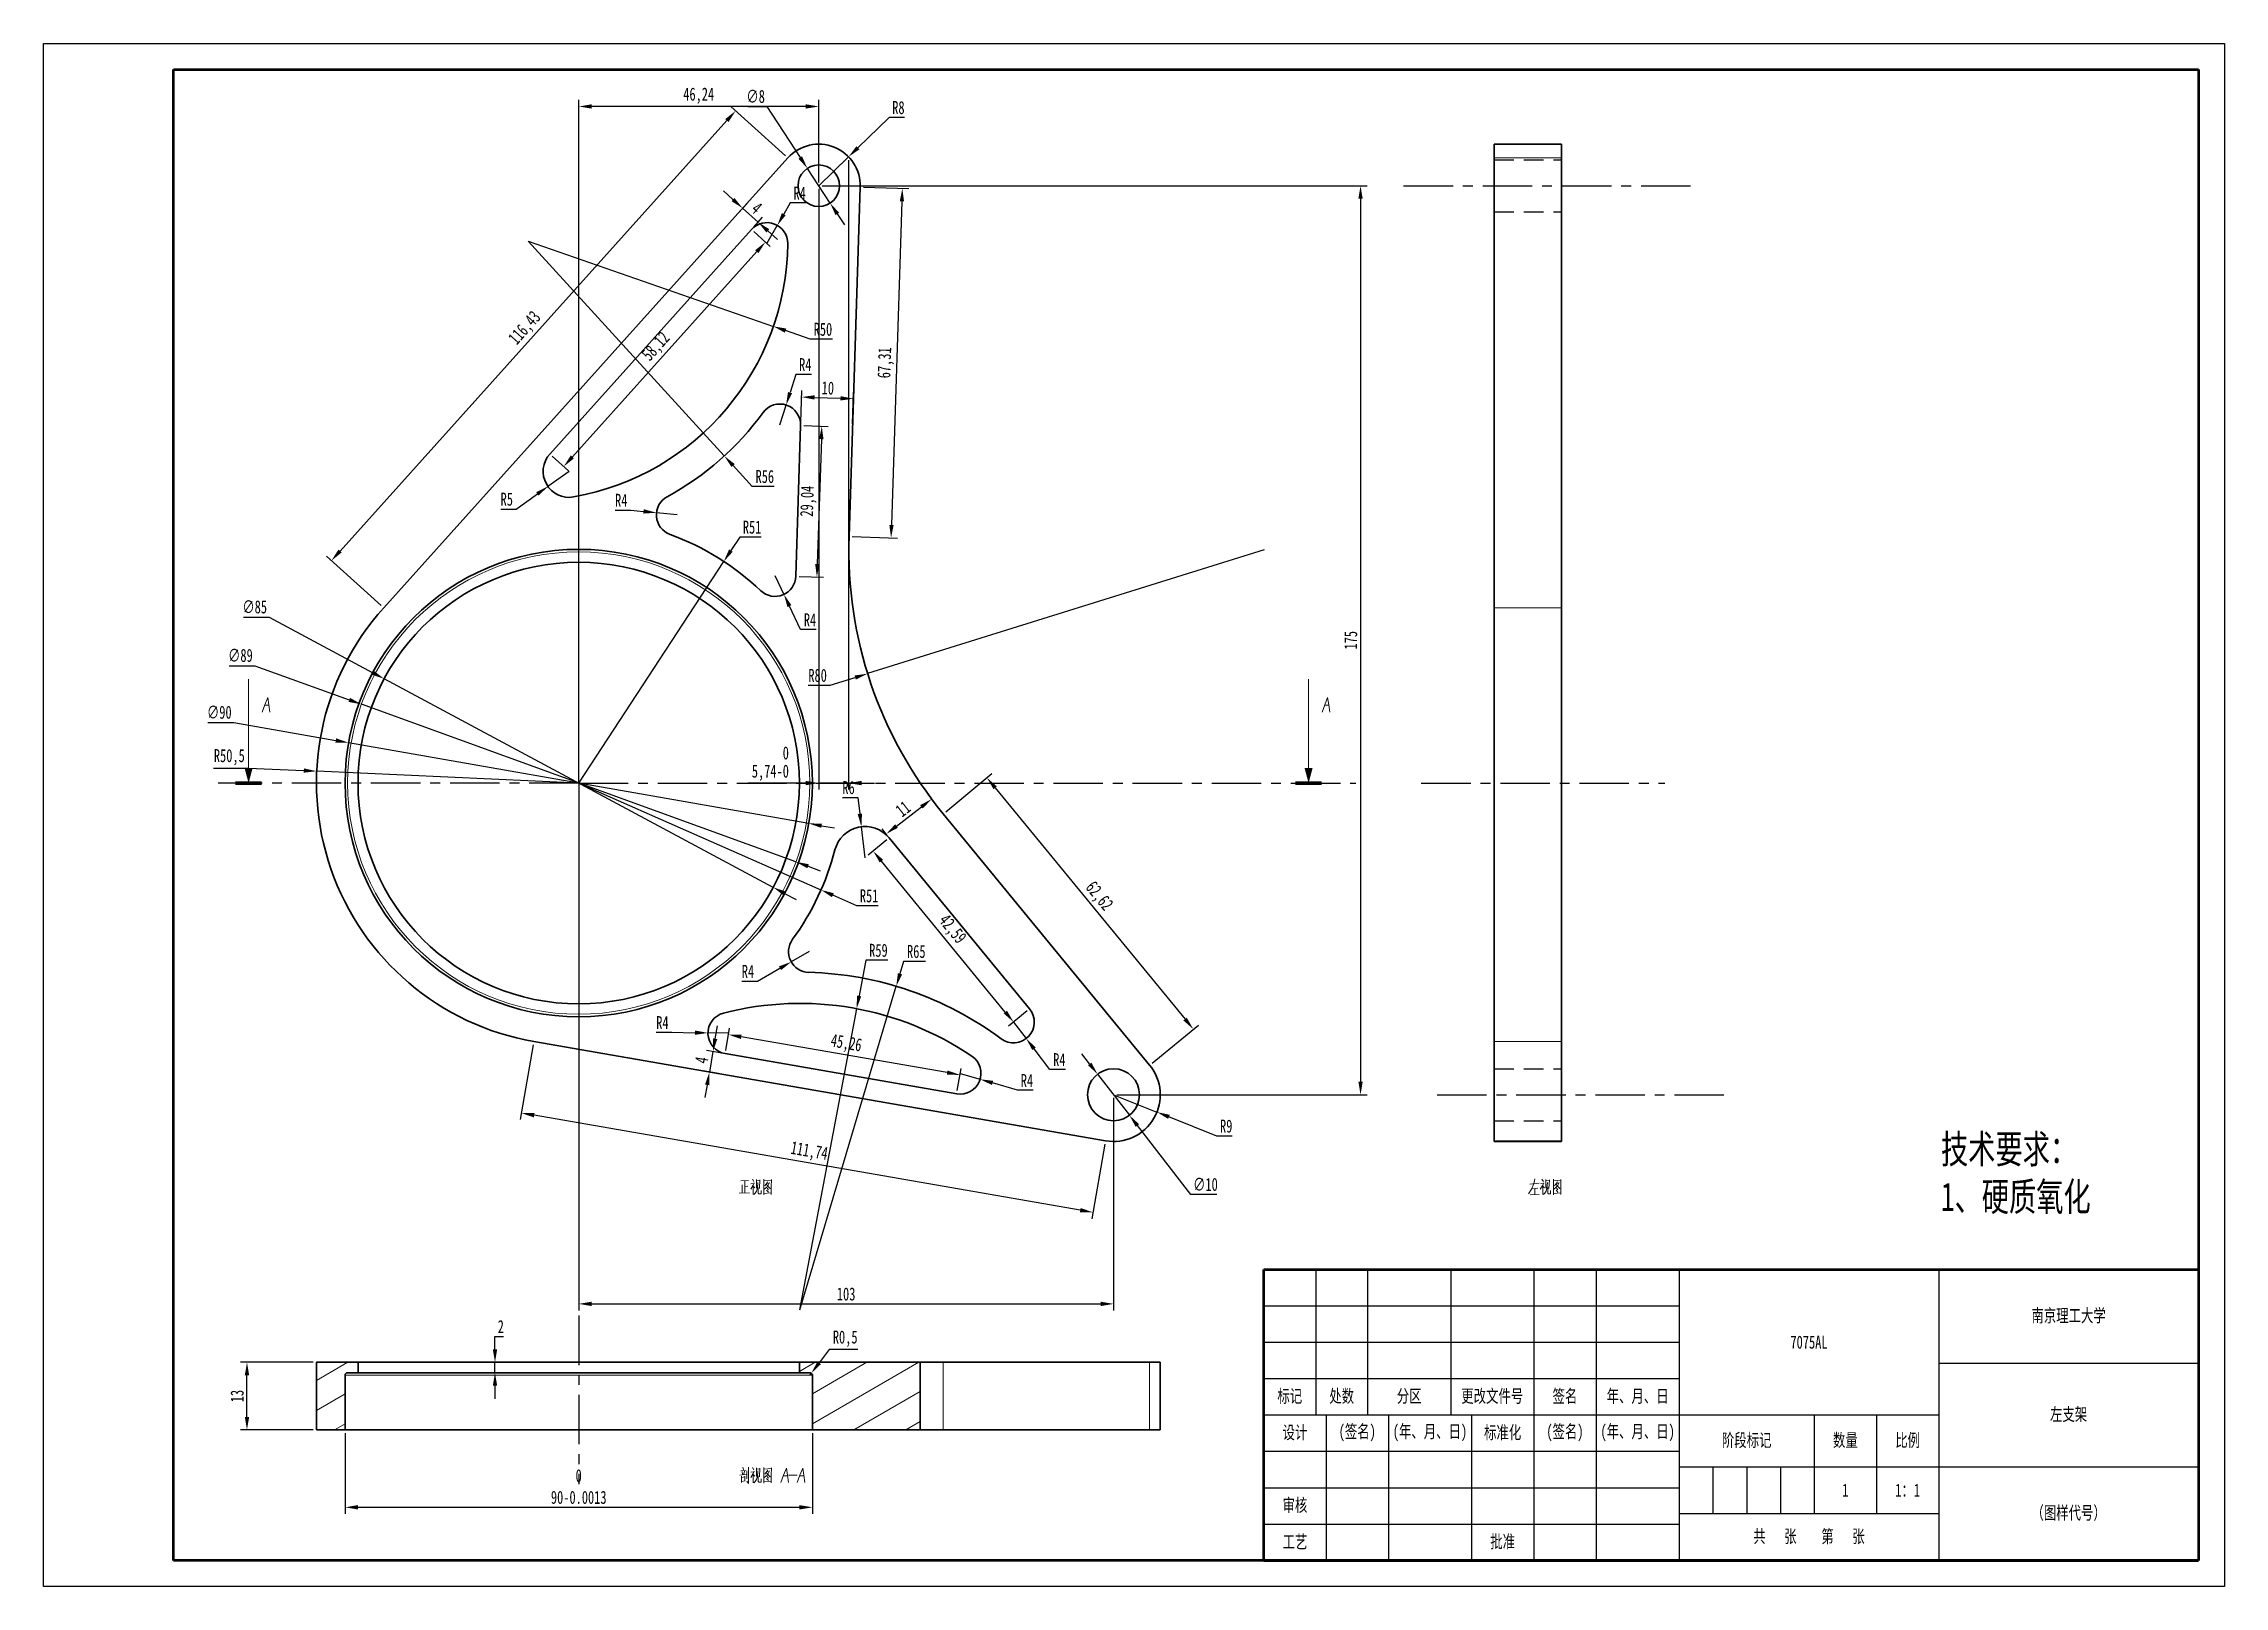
# Model space of a CAD drawing. Header units: millimetres. Extents: x 1050 to 2021, y 766 to 1186.
# Drawn here: x 1050 to 1470, y 765.6 to 1062.6 of the extents above; entities that cross this region are included whole.
import ezdxf

# ---------------------------------------------------------------- set-up
doc = ezdxf.new("R2010")
doc.units = ezdxf.units.MM
doc.header["$LTSCALE"] = 0.3
doc.linetypes.add('CENTER', pattern=[50.8, 31.75, -6.35, 6.35, -6.35])
doc.linetypes.add('DASHED', pattern=[19.05, 12.7, -6.35])
for name, color, linetype, lineweight in [('尺寸线', 3, 'Continuous', 25), ('粗实线', 7, 'Continuous', 50), ('细实线', 7, 'Continuous', 25), ('细文本', 7, 'Continuous', 25), ('细点画线', 1, 'CENTER', 25), ('虚线', 2, 'DASHED', 25)]:
    doc.layers.add(name, color=color, linetype=linetype, lineweight=lineweight)
doc.styles.add('NUT Standard', font='simfang.ttf', dxfattribs={"width": 0.7, "height": 2.5})
doc.dimstyles.new('NUT Standard', dxfattribs={"dimtxt": 2.5, "dimasz": 2.5, "dimexe": 1.25, "dimexo": 0.625, "dimtad": 1, "dimtoh": 1, "dimtxsty": 'NUT Standard', "dimcen": 2.5, "dimadec": 0, "dimazin": 0, "dimtfac": 1, "dimtmove": 0, "dimatfit": 3, "dimfxl": 1, "dimarcsym": 0})
doc.dimstyles.new('NUT 公差', dxfattribs={"dimtxt": 2.5, "dimasz": 2.5, "dimexe": 1.25, "dimexo": 0.625, "dimtad": 1, "dimtoh": 1, "dimtxsty": 'NUT Standard', "dimcen": 2.5, "dimadec": 0, "dimazin": 0, "dimtol": 1, "dimtm": 1e-09, "dimtfac": 1, "dimtmove": 0, "dimatfit": 3, "dimfxl": 1, "dimarcsym": 0})

msp = doc.modelspace()

# ---------------------------------------------------------------- texts
at = {"layer": 'Defpoints', "insert": (1415.46, 852.548), "char_height": 5.4927, "attachment_point": 1, "style": 'NUT Standard'}
msp.add_mtext_dynamic_manual_height_columns('{\\C0;技术要求：\\P1、硬质氧化}', width=91.2315, gutter_width=27.463, heights=[0], dxfattribs=at)
at = {"layer": '粗实线', "char_height": 2.5, "attachment_point": 5, "style": 'NUT Standard'}
for s, insert in [('\\pxqc;{\\fFangSong|b0|i0|c134|p49;1}', (1397.042, 784.119)), ('\\pxqc;{\\fFangSong|b0|i0|c134|p49;1：1}', (1409.042, 784.119))]:
    msp.add_mtext_dynamic_manual_height_columns(s, width=12, gutter_width=12.5, heights=[0], dxfattribs=dict(at, insert=insert))
at = {"layer": '细文本', "char_height": 2.5, "attachment_point": 5, "style": 'NUT Standard'}
for s, insert, width in [('{\\fFangSong|b0|i0|c134|p49;南京理工大学}', (1440.042, 817.619), 50), ('7075AL', (1390.042, 812.619), 50), ('标记', (1290.042, 802.119), 10), ('处数', (1300.042, 802.119), 10), ('分区', (1313.042, 802.119), 16), ('更改文件号', (1329.042, 802.119), 16), ('签名', (1343.042, 802.119), 12), ('年、月、日', (1357.042, 802.119), 16), ('左支架', (1440.042, 798.619), 50), ('设计', (1291.042, 795.119), 12), ('(签名)', (1303.042, 795.119), 12), ('(年、月、日)', (1317.042, 795.119), 16), ('标准化', (1331.042, 795.119), 12), ('(签名)', (1343.042, 795.119), 12), ('(年、月、日)', (1357.042, 795.119), 16), ('阶段标记', (1378.042, 793.619), 26), ('数量', (1397.042, 793.619), 12), ('比例', (1409.042, 793.619), 12), ('审核', (1291.042, 781.119), 12), ('（图样代号）', (1440.042, 779.619), 50), ('工艺', (1291.042, 774.119), 12), ('批准', (1331.042, 774.119), 12), ('共   张    第   张', (1390.042, 775.119), 50)]:
    msp.add_mtext(s, dxfattribs=dict(at, insert=insert, width=width))

# ---------------------------------------------------------------- blocks, each defined once
blk = doc.blocks.new('*D11')
at = {"layer": 'Defpoints', "color": 0, "transparency": 16777216}
for p in [(1205.07, 1040.83), (1199.33, 1035.26)]:
    blk.add_point(p, dxfattribs=at)
at = {"layer": '尺寸线', "color": 0, "lineweight": -2, "transparency": 16777216}
for p, q in [((1212.88, 1048.4), (1206.87, 1042.57)), ((1215.83, 1048.4), (1212.88, 1048.4)), ((1199.33, 1035.26), (1205.07, 1040.83))]:
    blk.add_line(p, q, dxfattribs=at)
at = {"layer": '尺寸线', "color": 0, "transparency": 16777216}
blk.add_solid([(1206.58, 1042.87), (1207.16, 1042.27), (1205.07, 1040.83)], dxfattribs=at)
at = {"layer": '尺寸线', "color": 0, "transparency": 16777216, "insert": (1214.67, 1050.29), "char_height": 2.5, "attachment_point": 5, "style": 'NUT Standard'}
blk.add_mtext('R8', dxfattribs=at)
blk = doc.blocks.new('*D12')
at = {"layer": 'Defpoints', "color": 0, "transparency": 16777216}
for p in [(1197.13, 1038.61), (1201.53, 1031.92)]:
    blk.add_point(p, dxfattribs=at)
at = {"layer": '尺寸线', "color": 0, "lineweight": -2, "transparency": 16777216}
for p, q in [((1185.64, 1050.49), (1189.32, 1050.49)), ((1189.32, 1050.49), (1195.76, 1040.7)), ((1201.53, 1031.92), (1197.13, 1038.61)), ((1202.9, 1029.83), (1204.27, 1027.74))]:
    blk.add_line(p, q, dxfattribs=at)
at = {"layer": '尺寸线', "color": 0, "transparency": 16777216}
for points in [[(1196.11, 1040.92), (1195.41, 1040.47), (1197.13, 1038.61)], [(1203.25, 1030.06), (1202.55, 1029.6), (1201.53, 1031.92)]]:
    blk.add_solid(points, dxfattribs=at)
at = {"layer": '尺寸线', "color": 0, "transparency": 16777216, "insert": (1187.17, 1052.45), "char_height": 2.5, "attachment_point": 5, "style": 'NUT Standard'}
blk.add_mtext('∅8', dxfattribs=at)
blk = doc.blocks.new('*D13')
at = {"layer": 'Defpoints', "color": 0, "transparency": 16777216}
for p in [(1207.33, 1035.01), (1205.15, 967.73), (1213.25, 967.47)]:
    blk.add_point(p, dxfattribs=at)
at = {"layer": '尺寸线', "color": 0, "lineweight": -2, "transparency": 16777216}
for p, q in [((1207.95, 1034.98), (1216.67, 1034.7)), ((1215.34, 1032.24), (1213.33, 969.97)), ((1205.78, 967.71), (1214.5, 967.43))]:
    blk.add_line(p, q, dxfattribs=at)
at = {"layer": '尺寸线', "color": 0, "transparency": 16777216}
for points in [[(1214.93, 1032.26), (1215.76, 1032.23), (1215.42, 1034.74)], [(1212.92, 969.98), (1213.75, 969.95), (1213.25, 967.47)]]:
    blk.add_solid(points, dxfattribs=at)
at = {"layer": '尺寸线', "color": 0, "transparency": 16777216, "insert": (1212.27, 1001.17), "char_height": 2.5, "attachment_point": 5, "rotation": 88.1503, "style": 'NUT Standard'}
blk.add_mtext('67,31', dxfattribs=at)
blk = doc.blocks.new('*D14')
at = {"layer": 'Defpoints', "color": 0, "transparency": 16777216}
for p in [(1285.11, 965.15), (1208.74, 941.33)]:
    blk.add_point(p, dxfattribs=at)
at = {"layer": '尺寸线', "color": 0, "lineweight": -2, "transparency": 16777216}
for p, q in [((1285.11, 965.15), (1208.74, 941.33)), ((1197.3, 939.09), (1201.55, 939.09)), ((1201.55, 939.09), (1206.35, 940.59))]:
    blk.add_line(p, q, dxfattribs=at)
at = {"layer": '尺寸线', "color": 0, "transparency": 16777216}
blk.add_solid([(1206.23, 940.98), (1206.48, 940.19), (1208.74, 941.33)], dxfattribs=at)
at = {"layer": '尺寸线', "color": 0, "transparency": 16777216, "insert": (1199.11, 940.98), "char_height": 2.5, "attachment_point": 5, "style": 'NUT Standard'}
blk.add_mtext('R80', dxfattribs=at)
blk = doc.blocks.new('*D15')
at = {"layer": 'Defpoints', "color": 0, "transparency": 16777216}
for p in [(1193.38, 1040.61), (1105.47, 963.08), (1115.54, 954.03)]:
    blk.add_point(p, dxfattribs=at)
at = {"layer": '尺寸线', "color": 0, "lineweight": -2, "transparency": 16777216}
for p, q in [((1192.92, 1041.03), (1182.38, 1050.5)), ((1181.64, 1047.81), (1107.14, 964.94)), ((1115.08, 954.44), (1104.54, 963.92))]:
    blk.add_line(p, q, dxfattribs=at)
at = {"layer": '尺寸线', "color": 0, "transparency": 16777216}
for points in [[(1181.33, 1048.09), (1181.95, 1047.53), (1183.31, 1049.67)], [(1106.83, 965.22), (1107.45, 964.66), (1105.47, 963.08)]]:
    blk.add_solid(points, dxfattribs=at)
at = {"layer": '尺寸线', "color": 0, "transparency": 16777216, "insert": (1142.85, 1007.76), "char_height": 2.5, "attachment_point": 5, "rotation": 48.0443, "style": 'NUT Standard'}
blk.add_mtext('116,43', dxfattribs=at)
blk = doc.blocks.new('*D16')
at = {"layer": 'Defpoints', "color": 0, "transparency": 16777216}
for p in [(1223.3, 914.36), (1271.47, 872.89), (1263.05, 865.98)]:
    blk.add_point(p, dxfattribs=at)
at = {"layer": '尺寸线', "color": 0, "lineweight": -2, "transparency": 16777216}
for p, q in [((1223.78, 914.76), (1232.69, 922.08)), ((1233.31, 919.35), (1269.88, 874.83)), ((1263.53, 866.37), (1272.44, 873.69))]:
    blk.add_line(p, q, dxfattribs=at)
at = {"layer": '尺寸线', "color": 0, "transparency": 16777216}
for points in [[(1233.63, 919.62), (1232.98, 919.09), (1231.72, 921.28)], [(1270.21, 875.09), (1269.56, 874.56), (1271.47, 872.89)]]:
    blk.add_solid(points, dxfattribs=at)
at = {"layer": '尺寸线', "color": 0, "transparency": 16777216, "insert": (1253.19, 898.4), "char_height": 2.5, "attachment_point": 5, "rotation": 309.4039, "style": 'NUT Standard'}
blk.add_mtext('62,62', dxfattribs=at)
blk = doc.blocks.new('*D17')
at = {"layer": 'Defpoints', "color": 0, "transparency": 16777216}
for p in [(1253.03, 864.22), (1259.16, 856.31)]:
    blk.add_point(p, dxfattribs=at)
at = {"layer": '尺寸线', "color": 0, "lineweight": -2, "transparency": 16777216}
for p, q in [((1251.5, 866.19), (1249.97, 868.17)), ((1253.03, 864.22), (1259.16, 856.31)), ((1271, 841.03), (1260.69, 854.33)), ((1275.98, 841.03), (1271, 841.03))]:
    blk.add_line(p, q, dxfattribs=at)
at = {"layer": '尺寸线', "color": 0, "transparency": 16777216}
for points in [[(1251.83, 866.45), (1251.17, 865.94), (1253.03, 864.22)], [(1261.02, 854.59), (1260.36, 854.08), (1259.16, 856.31)]]:
    blk.add_solid(points, dxfattribs=at)
at = {"layer": '尺寸线', "color": 0, "transparency": 16777216, "insert": (1273.8, 842.99), "char_height": 2.5, "attachment_point": 5, "style": 'NUT Standard'}
blk.add_mtext('∅10', dxfattribs=at)
blk = doc.blocks.new('*D18')
at = {"layer": 'Defpoints', "color": 0, "transparency": 16777216}
for p in [(1256.1, 860.26), (1264.46, 856.93)]:
    blk.add_point(p, dxfattribs=at)
at = {"layer": '尺寸线', "color": 0, "lineweight": -2, "transparency": 16777216}
for p, q in [((1256.1, 860.26), (1264.46, 856.93)), ((1276, 852.32), (1266.78, 856)), ((1278.97, 852.32), (1276, 852.32))]:
    blk.add_line(p, q, dxfattribs=at)
at = {"layer": '尺寸线', "color": 0, "transparency": 16777216}
blk.add_solid([(1266.93, 856.39), (1266.62, 855.62), (1264.46, 856.93)], dxfattribs=at)
at = {"layer": '尺寸线', "color": 0, "transparency": 16777216, "insert": (1277.8, 854.21), "char_height": 2.5, "attachment_point": 5, "style": 'NUT Standard'}
blk.add_mtext('R9', dxfattribs=at)
blk = doc.blocks.new('*D19')
at = {"layer": 'Defpoints', "color": 0, "transparency": 16777216}
for p in [(1186.38, 1026.84), (1147.52, 983.62), (1150.21, 981.2)]:
    blk.add_point(p, dxfattribs=at)
at = {"layer": '尺寸线', "color": 0, "lineweight": -2, "transparency": 16777216}
for p, q in [((1186.84, 1026.42), (1189.99, 1023.59)), ((1187.39, 1022.57), (1151.88, 983.06)), ((1147.99, 983.2), (1151.13, 980.37))]:
    blk.add_line(p, q, dxfattribs=at)
at = {"layer": '尺寸线', "color": 0, "transparency": 16777216}
for points in [[(1187.08, 1022.84), (1187.7, 1022.29), (1189.06, 1024.42)], [(1151.57, 983.34), (1152.19, 982.78), (1150.21, 981.2)]]:
    blk.add_solid(points, dxfattribs=at)
at = {"layer": '尺寸线', "color": 0, "transparency": 16777216, "insert": (1168.1, 1004.2), "char_height": 2.5, "attachment_point": 5, "rotation": 48.0442, "style": 'NUT Standard'}
blk.add_mtext('58,12', dxfattribs=at)
blk = doc.blocks.new('*D20')
at = {"layer": 'Defpoints', "color": 0, "transparency": 16777216}
for p in [(1191.35, 1027.63), (1189.35, 1024.16)]:
    blk.add_point(p, dxfattribs=at)
at = {"layer": '尺寸线', "color": 0, "lineweight": -2, "transparency": 16777216}
for p, q in [((1193.84, 1031.96), (1192.6, 1029.8)), ((1196.86, 1031.96), (1193.84, 1031.96)), ((1189.35, 1024.16), (1191.35, 1027.63))]:
    blk.add_line(p, q, dxfattribs=at)
at = {"layer": '尺寸线', "color": 0, "transparency": 16777216}
blk.add_solid([(1192.23, 1030), (1192.96, 1029.59), (1191.35, 1027.63)], dxfattribs=at)
at = {"layer": '尺寸线', "color": 0, "transparency": 16777216, "insert": (1195.66, 1033.84), "char_height": 2.5, "attachment_point": 5, "style": 'NUT Standard'}
blk.add_mtext('R4', dxfattribs=at)
blk = doc.blocks.new('*D21')
at = {"layer": 'Defpoints', "color": 0, "transparency": 16777216}
for p in [(1143.35, 1024.58), (1190.59, 1008.18)]:
    blk.add_point(p, dxfattribs=at)
at = {"layer": '尺寸线', "color": 0, "lineweight": -2, "transparency": 16777216}
for p, q in [((1143.35, 1024.58), (1190.59, 1008.18)), ((1197.7, 1005.72), (1192.95, 1007.37)), ((1201.96, 1005.72), (1197.7, 1005.72))]:
    blk.add_line(p, q, dxfattribs=at)
at = {"layer": '尺寸线', "color": 0, "transparency": 16777216}
blk.add_solid([(1193.09, 1007.76), (1192.82, 1006.97), (1190.59, 1008.18)], dxfattribs=at)
at = {"layer": '尺寸线', "color": 0, "transparency": 16777216, "insert": (1200.14, 1007.61), "char_height": 2.5, "attachment_point": 5, "style": 'NUT Standard'}
blk.add_mtext('R50', dxfattribs=at)
blk = doc.blocks.new('*D22')
at = {"layer": 'Defpoints', "color": 0, "transparency": 16777216}
for p in [(1151.24, 980.27), (1147.17, 977.37)]:
    blk.add_point(p, dxfattribs=at)
at = {"layer": '尺寸线', "color": 0, "lineweight": -2, "transparency": 16777216}
for p, q in [((1151.24, 980.27), (1147.17, 977.37)), ((1141.03, 973.01), (1145.13, 975.93)), ((1138.09, 973.01), (1141.03, 973.01))]:
    blk.add_line(p, q, dxfattribs=at)
at = {"layer": '尺寸线', "color": 0, "transparency": 16777216}
blk.add_solid([(1144.89, 976.26), (1145.37, 975.59), (1147.17, 977.37)], dxfattribs=at)
at = {"layer": '尺寸线', "color": 0, "transparency": 16777216, "insert": (1139.25, 974.9), "char_height": 2.5, "attachment_point": 5, "style": 'NUT Standard'}
blk.add_mtext('R5', dxfattribs=at)
blk = doc.blocks.new('*D23')
at = {"layer": 'Defpoints', "color": 0, "transparency": 16777216}
for p in [(1143.35, 1024.58), (1181.14, 983.24)]:
    blk.add_point(p, dxfattribs=at)
at = {"layer": '尺寸线', "color": 0, "lineweight": -2, "transparency": 16777216}
for p, q in [((1143.35, 1024.58), (1181.14, 983.24)), ((1186.5, 977.38), (1182.82, 981.4)), ((1190.75, 977.38), (1186.5, 977.38))]:
    blk.add_line(p, q, dxfattribs=at)
at = {"layer": '尺寸线', "color": 0, "transparency": 16777216}
blk.add_solid([(1183.13, 981.68), (1182.52, 981.12), (1181.14, 983.24)], dxfattribs=at)
at = {"layer": '尺寸线', "color": 0, "transparency": 16777216, "insert": (1188.94, 979.27), "char_height": 2.5, "attachment_point": 5, "style": 'NUT Standard'}
blk.add_mtext('R56', dxfattribs=at)
blk = doc.blocks.new('*D24')
at = {"layer": 'Defpoints', "color": 0, "transparency": 16777216}
for p in [(1193.05, 993.05), (1191.84, 989.24)]:
    blk.add_point(p, dxfattribs=at)
at = {"layer": '尺寸线', "color": 0, "lineweight": -2, "transparency": 16777216}
for p, q in [((1194.91, 998.94), (1193.8, 995.44)), ((1197.92, 998.94), (1194.91, 998.94)), ((1191.84, 989.24), (1193.05, 993.05))]:
    blk.add_line(p, q, dxfattribs=at)
at = {"layer": '尺寸线', "color": 0, "transparency": 16777216}
blk.add_solid([(1193.4, 995.56), (1194.2, 995.31), (1193.05, 993.05)], dxfattribs=at)
at = {"layer": '尺寸线', "color": 0, "transparency": 16777216, "insert": (1196.73, 1000.82), "char_height": 2.5, "attachment_point": 5, "style": 'NUT Standard'}
blk.add_mtext('R4', dxfattribs=at)
blk = doc.blocks.new('*D25')
at = {"layer": 'Defpoints', "color": 0, "transparency": 16777216}
for p in [(1195.84, 989.11), (1194.9, 960.08), (1198.97, 959.95)]:
    blk.add_point(p, dxfattribs=at)
at = {"layer": '尺寸线', "color": 0, "lineweight": -2, "transparency": 16777216}
for p, q in [((1196.46, 989.09), (1201.16, 988.94)), ((1199.83, 986.48), (1199.05, 962.45)), ((1195.53, 960.06), (1200.22, 959.91))]:
    blk.add_line(p, q, dxfattribs=at)
at = {"layer": '尺寸线', "color": 0, "transparency": 16777216}
for points in [[(1199.41, 986.49), (1200.24, 986.46), (1199.91, 988.98)], [(1198.63, 962.46), (1199.47, 962.43), (1198.97, 959.95)]]:
    blk.add_solid(points, dxfattribs=at)
at = {"layer": '尺寸线', "color": 0, "transparency": 16777216, "insert": (1197.37, 974.53), "char_height": 2.5, "attachment_point": 5, "rotation": 88.1503, "style": 'NUT Standard'}
blk.add_mtext('29,04', dxfattribs=at)
blk = doc.blocks.new('*D26')
at = {"layer": 'Defpoints', "color": 0, "transparency": 16777216}
for p in [(1168.08, 972.31), (1172.06, 971.89)]:
    blk.add_point(p, dxfattribs=at)
at = {"layer": '尺寸线', "color": 0, "lineweight": -2, "transparency": 16777216}
for p, q in [((1160.1, 972.83), (1163.11, 972.83)), ((1163.11, 972.83), (1165.6, 972.57)), ((1172.06, 971.89), (1168.08, 972.31))]:
    blk.add_line(p, q, dxfattribs=at)
at = {"layer": '尺寸线', "color": 0, "transparency": 16777216}
blk.add_solid([(1165.64, 972.98), (1165.55, 972.15), (1168.08, 972.31)], dxfattribs=at)
at = {"layer": '尺寸线', "color": 0, "transparency": 16777216, "insert": (1161.29, 974.7), "char_height": 2.5, "attachment_point": 5, "style": 'NUT Standard'}
blk.add_mtext('R4', dxfattribs=at)
blk = doc.blocks.new('*D27')
at = {"layer": 'Defpoints', "color": 0, "transparency": 16777216}
for p in [(1190.9, 960.21), (1192.62, 956.59)]:
    blk.add_point(p, dxfattribs=at)
at = {"layer": '尺寸线', "color": 0, "lineweight": -2, "transparency": 16777216}
for p, q in [((1190.9, 960.21), (1192.62, 956.59)), ((1195.82, 949.81), (1193.68, 954.33)), ((1198.84, 949.81), (1195.82, 949.81))]:
    blk.add_line(p, q, dxfattribs=at)
at = {"layer": '尺寸线', "color": 0, "transparency": 16777216}
blk.add_solid([(1194.06, 954.51), (1193.31, 954.15), (1192.62, 956.59)], dxfattribs=at)
at = {"layer": '尺寸线', "color": 0, "transparency": 16777216, "insert": (1197.64, 951.69), "char_height": 2.5, "attachment_point": 5, "style": 'NUT Standard'}
blk.add_mtext('R4', dxfattribs=at)
blk = doc.blocks.new('*D28')
at = {"layer": 'Defpoints', "color": 0, "transparency": 16777216}
for p in [(1181.04, 962.93), (1153.1, 920.26)]:
    blk.add_point(p, dxfattribs=at)
at = {"layer": '尺寸线', "color": 0, "lineweight": -2, "transparency": 16777216}
for p, q in [((1184.12, 967.63), (1182.41, 965.02)), ((1188.24, 967.63), (1184.12, 967.63)), ((1153.1, 920.26), (1181.04, 962.93))]:
    blk.add_line(p, q, dxfattribs=at)
at = {"layer": '尺寸线', "color": 0, "transparency": 16777216}
blk.add_solid([(1182.06, 965.25), (1182.76, 964.79), (1181.04, 962.93)], dxfattribs=at)
at = {"layer": '尺寸线', "color": 0, "transparency": 16777216, "insert": (1186.49, 969.52), "char_height": 2.5, "attachment_point": 5, "style": 'NUT Standard'}
blk.add_mtext('R51', dxfattribs=at)
blk = doc.blocks.new('*D29')
at = {"layer": 'Defpoints', "color": 0, "transparency": 16777216}
for p in [(1115.63, 940.34), (1190.56, 900.19)]:
    blk.add_point(p, dxfattribs=at)
at = {"layer": '尺寸线', "color": 0, "lineweight": -2, "transparency": 16777216}
for p, q in [((1088.52, 952.21), (1093.48, 952.21)), ((1093.48, 952.21), (1113.43, 941.52)), ((1190.56, 900.19), (1115.63, 940.34)), ((1192.76, 899.01), (1194.96, 897.83))]:
    blk.add_line(p, q, dxfattribs=at)
at = {"layer": '尺寸线', "color": 0, "transparency": 16777216}
for points in [[(1113.63, 941.88), (1113.23, 941.15), (1115.63, 940.34)], [(1192.96, 899.38), (1192.56, 898.64), (1190.56, 900.19)]]:
    blk.add_solid(points, dxfattribs=at)
at = {"layer": '尺寸线', "color": 0, "transparency": 16777216, "insert": (1090.69, 954.17), "char_height": 2.5, "attachment_point": 5, "style": 'NUT Standard'}
blk.add_mtext('∅85', dxfattribs=at)
blk = doc.blocks.new('*D30')
at = {"layer": 'Defpoints', "color": 0, "transparency": 16777216}
for p in [(1111.26, 935.43), (1194.93, 905.1)]:
    blk.add_point(p, dxfattribs=at)
at = {"layer": '尺寸线', "color": 0, "lineweight": -2, "transparency": 16777216}
for p, q in [((1085.76, 942.86), (1090.74, 942.86)), ((1090.74, 942.86), (1108.91, 936.28)), ((1194.93, 905.1), (1111.26, 935.43)), ((1197.28, 904.25), (1199.63, 903.4))]:
    blk.add_line(p, q, dxfattribs=at)
at = {"layer": '尺寸线', "color": 0, "transparency": 16777216}
for points in [[(1109.05, 936.67), (1108.77, 935.89), (1111.26, 935.43)], [(1197.42, 904.64), (1197.14, 903.86), (1194.93, 905.1)]]:
    blk.add_solid(points, dxfattribs=at)
at = {"layer": '尺寸线', "color": 0, "transparency": 16777216, "insert": (1087.94, 944.83), "char_height": 2.5, "attachment_point": 5, "style": 'NUT Standard'}
blk.add_mtext('∅89', dxfattribs=at)
blk = doc.blocks.new('*D32')
at = {"layer": 'Defpoints', "color": 0, "transparency": 16777216}
for p in [(1102.65, 922.56), (1153.1, 920.26)]:
    blk.add_point(p, dxfattribs=at)
at = {"layer": '尺寸线', "color": 0, "lineweight": -2, "transparency": 16777216}
for p, q in [((1082.73, 923.16), (1089.52, 923.16)), ((1089.52, 923.16), (1100.15, 922.68)), ((1153.1, 920.26), (1102.65, 922.56))]:
    blk.add_line(p, q, dxfattribs=at)
at = {"layer": '尺寸线', "color": 0, "transparency": 16777216}
blk.add_solid([(1100.17, 923.09), (1100.13, 922.26), (1102.65, 922.56)], dxfattribs=at)
at = {"layer": '尺寸线', "color": 0, "transparency": 16777216, "insert": (1085.81, 925.23), "char_height": 2.5, "attachment_point": 5, "style": 'NUT Standard'}
blk.add_mtext('R50,5', dxfattribs=at)
blk = doc.blocks.new('*D33')
at = {"layer": 'Defpoints', "color": 0, "transparency": 16777216}
for p in [(1108.77, 928.04), (1197.42, 912.49)]:
    blk.add_point(p, dxfattribs=at)
at = {"layer": '尺寸线', "color": 0, "lineweight": -2, "transparency": 16777216}
for p, q in [((1081.69, 931.91), (1086.68, 931.91)), ((1086.68, 931.91), (1106.31, 928.47)), ((1197.42, 912.49), (1108.77, 928.04)), ((1199.88, 912.06), (1202.34, 911.62))]:
    blk.add_line(p, q, dxfattribs=at)
at = {"layer": '尺寸线', "color": 0, "transparency": 16777216}
for points in [[(1106.38, 928.88), (1106.24, 928.06), (1108.77, 928.04)], [(1199.95, 912.47), (1199.81, 911.65), (1197.42, 912.49)]]:
    blk.add_solid(points, dxfattribs=at)
at = {"layer": '尺寸线', "color": 0, "transparency": 16777216, "insert": (1083.87, 933.88), "char_height": 2.5, "attachment_point": 5, "style": 'NUT Standard'}
blk.add_mtext('∅90', dxfattribs=at)
blk = doc.blocks.new('*D36')
at = {"layer": 'Defpoints', "color": 0, "transparency": 16777216}
for p in [(1207.54, 911.85), (1208.25, 905.89)]:
    blk.add_point(p, dxfattribs=at)
at = {"layer": '尺寸线', "color": 0, "lineweight": -2, "transparency": 16777216}
for p, q in [((1203.9, 917.49), (1206.87, 917.49)), ((1206.87, 917.49), (1207.25, 914.33)), ((1208.25, 905.89), (1207.54, 911.85))]:
    blk.add_line(p, q, dxfattribs=at)
at = {"layer": '尺寸线', "color": 0, "transparency": 16777216}
blk.add_solid([(1207.66, 914.38), (1206.83, 914.29), (1207.54, 911.85)], dxfattribs=at)
at = {"layer": '尺寸线', "color": 0, "transparency": 16777216, "insert": (1205.07, 919.38), "char_height": 2.5, "attachment_point": 5, "style": 'NUT Standard'}
blk.add_mtext('R6', dxfattribs=at)
blk = doc.blocks.new('*D37')
at = {"layer": 'Defpoints', "color": 0, "transparency": 16777216}
for p in [(1212.89, 909.7), (1209.81, 907.17), (1239.93, 876.79)]:
    blk.add_point(p, dxfattribs=at)
at = {"layer": '尺寸线', "color": 0, "lineweight": -2, "transparency": 16777216}
for p, q in [((1212.41, 909.31), (1208.84, 906.38)), ((1235.26, 876.19), (1211.39, 905.24)), ((1239.45, 876.4), (1235.88, 873.47))]:
    blk.add_line(p, q, dxfattribs=at)
at = {"layer": '尺寸线', "color": 0, "transparency": 16777216}
for points in [[(1211.72, 905.5), (1211.07, 904.97), (1209.81, 907.17)], [(1235.58, 876.46), (1234.94, 875.93), (1236.84, 874.26)]]:
    blk.add_solid(points, dxfattribs=at)
at = {"layer": '尺寸线', "color": 0, "transparency": 16777216, "insert": (1224.92, 892.03), "char_height": 2.5, "attachment_point": 5, "rotation": 309.4039, "style": 'NUT Standard'}
blk.add_mtext('42,59', dxfattribs=at)
blk = doc.blocks.new('*D38')
at = {"layer": 'Defpoints', "color": 0, "transparency": 16777216}
for p in [(1236.84, 874.25), (1239.28, 871.08)]:
    blk.add_point(p, dxfattribs=at)
at = {"layer": '尺寸线', "color": 0, "lineweight": -2, "transparency": 16777216}
for p, q in [((1236.84, 874.25), (1239.28, 871.08)), ((1243.85, 865.14), (1240.8, 869.1)), ((1246.87, 865.14), (1243.85, 865.14))]:
    blk.add_line(p, q, dxfattribs=at)
at = {"layer": '尺寸线', "color": 0, "transparency": 16777216}
blk.add_solid([(1241.13, 869.36), (1240.47, 868.85), (1239.28, 871.08)], dxfattribs=at)
at = {"layer": '尺寸线', "color": 0, "transparency": 16777216, "insert": (1245.67, 867.02), "char_height": 2.5, "attachment_point": 5, "style": 'NUT Standard'}
blk.add_mtext('R4', dxfattribs=at)
blk = doc.blocks.new('*D39')
at = {"layer": 'Defpoints', "color": 0, "transparency": 16777216}
for p in [(1214.26, 881.15), (1195.71, 818.85)]:
    blk.add_point(p, dxfattribs=at)
at = {"layer": '尺寸线', "color": 0, "lineweight": -2, "transparency": 16777216}
for p, q in [((1215.68, 885.94), (1214.97, 883.54)), ((1219.91, 885.94), (1215.68, 885.94)), ((1195.71, 818.85), (1214.26, 881.15))]:
    blk.add_line(p, q, dxfattribs=at)
at = {"layer": '尺寸线', "color": 0, "transparency": 16777216}
blk.add_solid([(1214.57, 883.66), (1215.37, 883.43), (1214.26, 881.15)], dxfattribs=at)
at = {"layer": '尺寸线', "color": 0, "transparency": 16777216, "insert": (1218.11, 887.83), "char_height": 2.5, "attachment_point": 5, "style": 'NUT Standard'}
blk.add_mtext('R65', dxfattribs=at)
blk = doc.blocks.new('*D40')
at = {"layer": 'Defpoints', "color": 0, "transparency": 16777216}
for p in [(1197.51, 887.83), (1194.04, 885.85)]:
    blk.add_point(p, dxfattribs=at)
at = {"layer": '尺寸线', "color": 0, "lineweight": -2, "transparency": 16777216}
for p, q in [((1197.51, 887.83), (1194.04, 885.85)), ((1184.5, 882.15), (1187.51, 882.15)), ((1187.51, 882.15), (1191.86, 884.62))]:
    blk.add_line(p, q, dxfattribs=at)
at = {"layer": '尺寸线', "color": 0, "transparency": 16777216}
blk.add_solid([(1191.66, 884.98), (1192.07, 884.26), (1194.04, 885.85)], dxfattribs=at)
at = {"layer": '尺寸线', "color": 0, "transparency": 16777216, "insert": (1185.69, 884.02), "char_height": 2.5, "attachment_point": 5, "style": 'NUT Standard'}
blk.add_mtext('R4', dxfattribs=at)
blk = doc.blocks.new('*D41')
at = {"layer": 'Defpoints', "color": 0, "transparency": 16777216}
for p in [(1153.1, 920.26), (1199.76, 899.69)]:
    blk.add_point(p, dxfattribs=at)
at = {"layer": '尺寸线', "color": 0, "lineweight": -2, "transparency": 16777216}
for p, q in [((1153.1, 920.26), (1199.76, 899.69)), ((1206.65, 896.65), (1202.05, 898.68)), ((1210.78, 896.65), (1206.65, 896.65))]:
    blk.add_line(p, q, dxfattribs=at)
at = {"layer": '尺寸线', "color": 0, "transparency": 16777216}
blk.add_solid([(1202.22, 899.06), (1201.88, 898.3), (1199.76, 899.69)], dxfattribs=at)
at = {"layer": '尺寸线', "color": 0, "transparency": 16777216, "insert": (1209.03, 898.54), "char_height": 2.5, "attachment_point": 5, "style": 'NUT Standard'}
blk.add_mtext('R51', dxfattribs=at)
blk = doc.blocks.new('*D42')
at = {"layer": 'Defpoints', "color": 0, "transparency": 16777216}
for p in [(1206.63, 876.83), (1195.71, 818.85)]:
    blk.add_point(p, dxfattribs=at)
at = {"layer": '尺寸线', "color": 0, "lineweight": -2, "transparency": 16777216}
for p, q in [((1208.39, 886.16), (1207.1, 879.29)), ((1212.63, 886.16), (1208.39, 886.16)), ((1195.71, 818.85), (1206.63, 876.83))]:
    blk.add_line(p, q, dxfattribs=at)
at = {"layer": '尺寸线', "color": 0, "transparency": 16777216}
blk.add_solid([(1206.69, 879.37), (1207.5, 879.21), (1206.63, 876.83)], dxfattribs=at)
at = {"layer": '尺寸线', "color": 0, "transparency": 16777216, "insert": (1210.82, 888.05), "char_height": 2.5, "attachment_point": 5, "style": 'NUT Standard'}
blk.add_mtext('R59', dxfattribs=at)
blk = doc.blocks.new('*D43')
at = {"layer": 'Defpoints', "color": 0, "transparency": 16777216}
for p in [(1177.99, 872.17), (1181.99, 872.11)]:
    blk.add_point(p, dxfattribs=at)
at = {"layer": '尺寸线', "color": 0, "lineweight": -2, "transparency": 16777216}
for p, q in [((1168.02, 872.28), (1171.04, 872.28)), ((1171.04, 872.28), (1175.49, 872.21)), ((1181.99, 872.11), (1177.99, 872.17))]:
    blk.add_line(p, q, dxfattribs=at)
at = {"layer": '尺寸线', "color": 0, "transparency": 16777216}
blk.add_solid([(1175.49, 872.63), (1175.48, 871.79), (1177.99, 872.17)], dxfattribs=at)
at = {"layer": '尺寸线', "color": 0, "transparency": 16777216, "insert": (1169.22, 874.15), "char_height": 2.5, "attachment_point": 5, "style": 'NUT Standard'}
blk.add_mtext('R4', dxfattribs=at)
blk = doc.blocks.new('*D44')
at = {"layer": 'Defpoints', "color": 0, "transparency": 16777216}
for p in [(1226.58, 864.37), (1230.41, 863.24)]:
    blk.add_point(p, dxfattribs=at)
at = {"layer": '尺寸线', "color": 0, "lineweight": -2, "transparency": 16777216}
for p, q in [((1226.58, 864.37), (1230.41, 863.24)), ((1237.61, 861.13), (1232.81, 862.54)), ((1240.62, 861.13), (1237.61, 861.13))]:
    blk.add_line(p, q, dxfattribs=at)
at = {"layer": '尺寸线', "color": 0, "transparency": 16777216}
blk.add_solid([(1232.93, 862.94), (1232.69, 862.14), (1230.41, 863.24)], dxfattribs=at)
at = {"layer": '尺寸线', "color": 0, "transparency": 16777216, "insert": (1239.43, 863), "char_height": 2.5, "attachment_point": 5, "style": 'NUT Standard'}
blk.add_mtext('R4', dxfattribs=at)
blk = doc.blocks.new('*D45')
at = {"layer": 'Defpoints', "color": 0, "transparency": 16777216}
for p in [(1181.94, 871.83), (1181.3, 868.17), (1225.89, 860.43)]:
    blk.add_point(p, dxfattribs=at)
at = {"layer": '尺寸线', "color": 0, "lineweight": -2, "transparency": 16777216}
for p, q in [((1181.41, 868.79), (1182.15, 873.06)), ((1224.06, 864.52), (1184.4, 871.41)), ((1226, 861.05), (1226.74, 865.32))]:
    blk.add_line(p, q, dxfattribs=at)
at = {"layer": '尺寸线', "color": 0, "transparency": 16777216}
for points in [[(1184.47, 871.82), (1184.33, 871), (1181.94, 871.83)], [(1224.14, 864.93), (1223.99, 864.11), (1226.53, 864.09)]]:
    blk.add_solid(points, dxfattribs=at)
at = {"layer": '尺寸线', "color": 0, "transparency": 16777216, "insert": (1204.59, 870), "char_height": 2.5, "attachment_point": 5, "rotation": 350.1524, "style": 'NUT Standard'}
blk.add_mtext('45,26', dxfattribs=at)
blk = doc.blocks.new('*D46')
at = {"layer": 'Defpoints', "color": 0, "transparency": 16777216}
for p in [(1144.46, 870.51), (1142.07, 856.73), (1254.56, 851.4)]:
    blk.add_point(p, dxfattribs=at)
at = {"layer": '尺寸线', "color": 0, "lineweight": -2, "transparency": 16777216}
for p, q in [((1144.35, 869.89), (1141.85, 855.5)), ((1249.7, 838.05), (1144.53, 856.31)), ((1254.45, 850.78), (1251.95, 836.39))]:
    blk.add_line(p, q, dxfattribs=at)
at = {"layer": '尺寸线', "color": 0, "transparency": 16777216}
for points in [[(1144.6, 856.72), (1144.46, 855.9), (1142.07, 856.73)], [(1249.77, 838.46), (1249.63, 837.64), (1252.17, 837.62)]]:
    blk.add_solid(points, dxfattribs=at)
at = {"layer": '尺寸线', "color": 0, "transparency": 16777216, "insert": (1197.47, 849.22), "char_height": 2.5, "attachment_point": 5, "rotation": 350.1524, "style": 'NUT Standard'}
blk.add_mtext('111,74', dxfattribs=at)
blk = doc.blocks.new('*D47')
at = {"layer": 'Defpoints', "color": 0, "transparency": 16777216}
for p in [(1199.33, 1035.26), (1256.1, 860.26), (1303.67, 860.26)]:
    blk.add_point(p, dxfattribs=at)
at = {"layer": '尺寸线', "color": 0, "lineweight": -2, "transparency": 16777216}
for p, q in [((1199.96, 1035.26), (1304.92, 1035.26)), ((1303.67, 1032.76), (1303.67, 862.76)), ((1256.72, 860.26), (1304.92, 860.26))]:
    blk.add_line(p, q, dxfattribs=at)
at = {"layer": '尺寸线', "color": 0, "transparency": 16777216}
for points in [[(1303.26, 1032.76), (1304.09, 1032.76), (1303.67, 1035.26)], [(1303.26, 862.76), (1304.09, 862.76), (1303.67, 860.26)]]:
    blk.add_solid(points, dxfattribs=at)
at = {"layer": '尺寸线', "color": 0, "transparency": 16777216, "insert": (1301.79, 947.76), "char_height": 2.5, "attachment_point": 5, "rotation": 90, "style": 'NUT Standard'}
blk.add_mtext('175', dxfattribs=at)
blk = doc.blocks.new('*D48')
at = {"layer": 'Defpoints', "color": 0, "transparency": 16777216}
for p in [(1221.07, 917.19), (1221.66, 916.43), (1212.89, 909.7)]:
    blk.add_point(p, dxfattribs=at)
at = {"layer": '尺寸线', "color": 0, "lineweight": -2, "transparency": 16777216}
for p, q in [((1214.29, 911.98), (1219.09, 915.67)), ((1221.28, 916.93), (1220.31, 918.18)), ((1212.51, 910.2), (1211.55, 911.45))]:
    blk.add_line(p, q, dxfattribs=at)
at = {"layer": '尺寸线', "color": 0, "transparency": 16777216}
for points in [[(1218.84, 916), (1219.34, 915.34), (1221.07, 917.19)], [(1214.04, 912.32), (1214.55, 911.65), (1212.31, 910.46)]]:
    blk.add_solid(points, dxfattribs=at)
at = {"layer": '尺寸线', "color": 0, "transparency": 16777216, "insert": (1215.55, 915.31), "char_height": 2.5, "attachment_point": 5, "rotation": 37.5128, "style": 'NUT Standard'}
blk.add_mtext('11', dxfattribs=at)
blk = doc.blocks.new('*D49')
at = {"layer": 'Defpoints', "color": 0, "transparency": 16777216}
for p in [(1181.3, 868.17), (1178.27, 864.64), (1180.62, 864.23)]:
    blk.add_point(p, dxfattribs=at)
at = {"layer": '尺寸线', "color": 0, "lineweight": -2, "transparency": 16777216}
for p, q in [((1179.38, 871.04), (1179.81, 873.51)), ((1180.69, 868.28), (1177.72, 868.79)), ((1178.95, 868.58), (1178.27, 864.64)), ((1180, 864.34), (1177.04, 864.85)), ((1177.84, 862.18), (1177.41, 859.71))]:
    blk.add_line(p, q, dxfattribs=at)
at = {"layer": '尺寸线', "color": 0, "transparency": 16777216}
for points in [[(1178.97, 871.11), (1179.79, 870.97), (1178.95, 868.58)], [(1177.43, 862.25), (1178.25, 862.1), (1178.27, 864.64)]]:
    blk.add_solid(points, dxfattribs=at)
at = {"layer": '尺寸线', "color": 0, "transparency": 16777216, "insert": (1176.76, 866.93), "char_height": 2.5, "attachment_point": 5, "rotation": 80.1524, "style": 'NUT Standard'}
blk.add_mtext('4', dxfattribs=at)
blk = doc.blocks.new('*D50')
at = {"layer": 'Defpoints', "color": 0, "transparency": 16777216}
for p in [(1206.01, 994.26), (1195.84, 989.11), (1205.83, 988.78)]:
    blk.add_point(p, dxfattribs=at)
at = {"layer": '尺寸线', "color": 0, "lineweight": -2, "transparency": 16777216}
for p, q in [((1195.86, 989.73), (1196.06, 995.83)), ((1205.85, 989.41), (1206.05, 995.51)), ((1198.52, 994.5), (1203.51, 994.34))]:
    blk.add_line(p, q, dxfattribs=at)
at = {"layer": '尺寸线', "color": 0, "transparency": 16777216}
for points in [[(1198.53, 994.92), (1198.5, 994.09), (1196.02, 994.58)], [(1203.53, 994.76), (1203.5, 993.92), (1206.01, 994.26)]]:
    blk.add_solid(points, dxfattribs=at)
at = {"layer": '尺寸线', "color": 0, "transparency": 16777216, "insert": (1201.08, 996.31), "char_height": 2.5, "attachment_point": 5, "rotation": 358.1503, "style": 'NUT Standard'}
blk.add_mtext('10', dxfattribs=at)
blk = doc.blocks.new('*D51')
at = {"layer": 'Defpoints', "color": 0, "transparency": 16777216}
for p in [(1183.4, 1029.51), (1184.67, 1030.93), (1186.38, 1026.84)]:
    blk.add_point(p, dxfattribs=at)
at = {"layer": '尺寸线', "color": 0, "lineweight": -2, "transparency": 16777216}
for p, q in [((1182.81, 1032.6), (1180.96, 1034.27)), ((1183.82, 1029.98), (1185.51, 1031.85)), ((1187.65, 1028.25), (1184.67, 1030.93)), ((1186.8, 1027.3), (1188.48, 1029.18)), ((1189.51, 1026.58), (1191.37, 1024.91))]:
    blk.add_line(p, q, dxfattribs=at)
at = {"layer": '尺寸线', "color": 0, "transparency": 16777216}
for points in [[(1183.09, 1032.91), (1182.54, 1032.29), (1184.67, 1030.93)], [(1189.79, 1026.89), (1189.23, 1026.27), (1187.65, 1028.25)]]:
    blk.add_solid(points, dxfattribs=at)
at = {"layer": '尺寸线', "color": 0, "transparency": 16777216, "insert": (1187.41, 1030.98), "char_height": 2.5, "attachment_point": 5, "rotation": 318.0443, "style": 'NUT Standard'}
blk.add_mtext('4', dxfattribs=at)
blk = doc.blocks.new('*D52')
at = {"layer": 'Defpoints', "color": 0, "transparency": 16777216}
for p in [(1089.21, 808.75), (1102.6, 808.75), (1102.6, 795.75)]:
    blk.add_point(p, dxfattribs=at)
at = {"layer": '尺寸线', "color": 0, "lineweight": -2, "transparency": 16777216}
for p, q in [((1101.97, 808.75), (1087.96, 808.75)), ((1089.21, 798.25), (1089.21, 806.25)), ((1101.97, 795.75), (1087.96, 795.75))]:
    blk.add_line(p, q, dxfattribs=at)
at = {"layer": '尺寸线', "color": 0, "transparency": 16777216}
for points in [[(1088.79, 806.25), (1089.63, 806.25), (1089.21, 808.75)], [(1088.79, 798.25), (1089.63, 798.25), (1089.21, 795.75)]]:
    blk.add_solid(points, dxfattribs=at)
at = {"layer": '尺寸线', "color": 0, "transparency": 16777216, "insert": (1087.32, 802.25), "char_height": 2.5, "attachment_point": 5, "rotation": 90, "style": 'NUT Standard'}
blk.add_mtext('13', dxfattribs=at)
blk = doc.blocks.new('*D53')
at = {"layer": 'Defpoints', "color": 0, "transparency": 16777216}
for p in [(1197.9, 806.65), (1197.6, 806.25)]:
    blk.add_point(p, dxfattribs=at)
at = {"layer": '尺寸线', "color": 0, "lineweight": -2, "transparency": 16777216}
for p, q in [((1201.35, 811.23), (1199.4, 808.65)), ((1206.86, 811.23), (1201.35, 811.23)), ((1197.6, 806.25), (1197.9, 806.65))]:
    blk.add_line(p, q, dxfattribs=at)
at = {"layer": '尺寸线', "color": 0, "transparency": 16777216}
blk.add_solid([(1199.07, 808.9), (1199.74, 808.4), (1197.9, 806.65)], dxfattribs=at)
at = {"layer": '尺寸线', "color": 0, "transparency": 16777216, "insert": (1204.42, 813.3), "char_height": 2.5, "attachment_point": 5, "style": 'NUT Standard'}
blk.add_mtext('R0,5', dxfattribs=at)
blk = doc.blocks.new('*D54')
at = {"layer": 'Defpoints', "color": 0, "transparency": 16777216}
for p in [(1110.6, 808.75), (1110.6, 806.75), (1136.97, 808.75)]:
    blk.add_point(p, dxfattribs=at)
at = {"layer": '尺寸线', "color": 0, "lineweight": -2, "transparency": 16777216}
for p, q in [((1136.97, 811.25), (1136.97, 813.75)), ((1136.97, 813.75), (1138.59, 813.75)), ((1111.22, 808.75), (1138.22, 808.75)), ((1111.22, 806.75), (1138.22, 806.75)), ((1136.97, 806.75), (1136.97, 808.75)), ((1136.97, 804.25), (1136.97, 801.75))]:
    blk.add_line(p, q, dxfattribs=at)
at = {"layer": '尺寸线', "color": 0, "transparency": 16777216}
for points in [[(1136.56, 811.25), (1137.39, 811.25), (1136.97, 808.75)], [(1136.56, 804.25), (1137.39, 804.25), (1136.97, 806.75)]]:
    blk.add_solid(points, dxfattribs=at)
at = {"layer": '尺寸线', "color": 0, "transparency": 16777216, "insert": (1138.09, 815.63), "char_height": 2.5, "attachment_point": 5, "style": 'NUT Standard'}
blk.add_mtext('2', dxfattribs=at)
blk = doc.blocks.new('*D57')
at = {"layer": 'Defpoints', "color": 0, "transparency": 16777216}
for p in [(1205.07, 1040.83), (1199.33, 1035.26), (1199.33, 920.26)]:
    blk.add_point(p, dxfattribs=at)
at = {"layer": '尺寸线', "color": 0, "lineweight": -2, "transparency": 16777216}
for p, q in [((1205.07, 1040.21), (1205.07, 919.01)), ((1199.33, 1034.64), (1199.33, 919.01)), ((1196.83, 920.26), (1185.68, 920.26)), ((1205.07, 920.26), (1199.33, 920.26)), ((1207.57, 920.26), (1210.07, 920.26))]:
    blk.add_line(p, q, dxfattribs=at)
at = {"layer": '尺寸线', "color": 0, "transparency": 16777216}
for points in [[(1196.83, 920.68), (1196.83, 919.85), (1199.33, 920.26)], [(1207.57, 920.68), (1207.57, 919.85), (1205.07, 920.26)]]:
    blk.add_solid(points, dxfattribs=at)
at = {"layer": '尺寸线', "color": 0, "transparency": 16777216, "insert": (1190.01, 924), "char_height": 2.5, "attachment_point": 5, "style": 'NUT Standard'}
blk.add_mtext('5,74\\S 0^ -0;', dxfattribs=at)
blk = doc.blocks.new('*D58')
at = {"layer": 'Defpoints', "color": 0, "transparency": 16777216}
for p in [(1153.1, 1050.52), (1199.33, 1035.26), (1153.1, 920.26)]:
    blk.add_point(p, dxfattribs=at)
at = {"layer": '尺寸线', "color": 0, "lineweight": -2, "transparency": 16777216}
for p, q in [((1153.1, 920.89), (1153.1, 1051.77)), ((1196.83, 1050.52), (1155.6, 1050.52)), ((1199.33, 1035.89), (1199.33, 1051.77))]:
    blk.add_line(p, q, dxfattribs=at)
at = {"layer": '尺寸线', "color": 0, "transparency": 16777216}
for points in [[(1155.6, 1050.94), (1155.6, 1050.11), (1153.1, 1050.52)], [(1196.83, 1050.94), (1196.83, 1050.11), (1199.33, 1050.52)]]:
    blk.add_solid(points, dxfattribs=at)
at = {"layer": '尺寸线', "color": 0, "transparency": 16777216, "insert": (1176.21, 1052.59), "char_height": 2.5, "attachment_point": 5, "style": 'NUT Standard'}
blk.add_mtext('46,24', dxfattribs=at)
blk = doc.blocks.new('*D59')
at = {"layer": 'Defpoints', "color": 0, "transparency": 16777216}
for p in [(1153.1, 920.26), (1256.1, 860.26), (1256.1, 820)]:
    blk.add_point(p, dxfattribs=at)
at = {"layer": '尺寸线', "color": 0, "lineweight": -2, "transparency": 16777216}
for p, q in [((1153.1, 919.64), (1153.1, 818.75)), ((1256.1, 859.64), (1256.1, 818.75)), ((1155.6, 820), (1253.6, 820))]:
    blk.add_line(p, q, dxfattribs=at)
at = {"layer": '尺寸线', "color": 0, "transparency": 16777216}
for points in [[(1155.6, 820.42), (1155.6, 819.58), (1153.1, 820)], [(1253.6, 820.42), (1253.6, 819.58), (1256.1, 820)]]:
    blk.add_solid(points, dxfattribs=at)
at = {"layer": '尺寸线', "color": 0, "transparency": 16777216, "insert": (1204.6, 821.89), "char_height": 2.5, "attachment_point": 5, "style": 'NUT Standard'}
blk.add_mtext('103', dxfattribs=at)
blk = doc.blocks.new('*D61')
at = {"layer": 'Defpoints', "color": 0, "transparency": 16777216}
for p in [(1108.1, 795.75), (1198.1, 795.75), (1198.1, 780.84)]:
    blk.add_point(p, dxfattribs=at)
at = {"layer": '尺寸线', "color": 0, "lineweight": -2, "transparency": 16777216}
for p, q in [((1108.1, 795.13), (1108.1, 779.59)), ((1198.1, 795.13), (1198.1, 779.59)), ((1110.6, 780.84), (1195.6, 780.84))]:
    blk.add_line(p, q, dxfattribs=at)
at = {"layer": '尺寸线', "color": 0, "transparency": 16777216}
for points in [[(1110.6, 781.26), (1110.6, 780.42), (1108.1, 780.84)], [(1195.6, 781.26), (1195.6, 780.42), (1198.1, 780.84)]]:
    blk.add_solid(points, dxfattribs=at)
at = {"layer": '尺寸线', "color": 0, "transparency": 16777216, "insert": (1153.1, 784.82), "char_height": 2.5, "width": 4.88, "attachment_point": 5, "style": 'NUT Standard'}
blk.add_mtext('0\\P90-0.0013', dxfattribs=at)

# ---------------------------------------------------------------- dimensions: what is measured, and where the dimension line sits
at = {"layer": '尺寸线'}
for base, p1, p2, dimstyle, picture, middle in [((1153.096, 1050.522), (1199.332, 1035.263), (1153.096, 920.263), 'NUT Standard', '*D58', (1176.214, 1052.59)), ((1199.332, 920.263), (1205.074, 1040.833), (1199.332, 1035.263), 'NUT 公差', '*D57', (1190.007, 923.998)), ((1256.096, 820.001), (1153.096, 920.263), (1256.096, 860.263), 'NUT Standard', '*D59', (1204.596, 821.89))]:
    dim = msp.add_linear_dim(base=base, p1=p1, p2=p2, dimstyle=dimstyle, dxfattribs=at)
    dim.commit()
    dim.dimension.update_dxf_attribs({"geometry": picture, "text_midpoint": middle})
for p1, p2, distance, picture, middle in [((1193.382, 1040.612), (1115.541, 954.025), -13.544, '*D15', (1142.852, 1007.756)), ((1186.378, 1026.837), (1183.403, 1029.512), -1.901, '*D51', (1187.415, 1030.982)), ((1207.327, 1035.005), (1205.155, 967.729), 8.101, '*D13', (1212.271, 1001.172)), ((1186.378, 1026.837), (1147.521, 983.616), 3.609, '*D19', (1168.096, 1004.196)), ((1195.84, 989.107), (1205.835, 988.785), 5.478, '*D50', (1201.075, 996.31)), ((1195.84, 989.107), (1194.902, 960.078), 4.069, '*D25', (1197.372, 974.528)), ((1223.298, 914.364), (1263.05, 865.976), 10.899, '*D16', (1253.193, 898.401)), ((1239.928, 876.793), (1212.891, 909.703), 3.991, '*D37', (1224.924, 892.028)), ((1254.556, 851.396), (1144.459, 870.507), 13.979, '*D46', (1197.47, 849.216)), ((1181.301, 868.172), (1180.617, 864.231), -2.383, '*D49', (1176.764, 866.93)), ((1225.892, 860.432), (1181.301, 868.172), -3.716, '*D45', (1204.586, 870)), ((1110.596, 806.752), (1110.596, 808.752), -26.376, '*D54', (1138.092, 815.627))]:
    dim = msp.add_aligned_dim(p1=p1, p2=p2, distance=distance, dimstyle='NUT Standard', dxfattribs=at)
    dim.commit()
    dim.dimension.update_dxf_attribs({"geometry": picture, "text_midpoint": middle})
for p1, p2, picture, middle in [((1201.529, 1031.921), (1197.134, 1038.606), '*D12', (1187.168, 1050.49)), ((1190.557, 900.192), (1115.634, 940.335), '*D29', (1090.686, 952.207)), ((1194.932, 905.1), (1111.259, 935.427), '*D30', (1087.937, 942.865)), ((1197.419, 912.488), (1108.772, 928.039), '*D33', (1086.678, 931.915)), ((1253.033, 864.216), (1259.158, 856.311), '*D17', (1273.804, 841.025))]:
    dim = msp.add_diameter_dim_2p(p1=p1, p2=p2, dimstyle='NUT Standard', dxfattribs=at)
    dim.commit()
    dim.dimension.update_dxf_attribs({"geometry": picture, "text_midpoint": middle, "dimtype": 163})
for center, mpoint, picture, middle in [((1199.332, 1035.263), (1205.074, 1040.833), '*D11', (1214.666, 1048.399)), ((1143.354, 1024.577), (1181.137, 983.243), '*D23', (1188.938, 977.378)), ((1191.842, 989.237), (1193.046, 993.051), '*D24', (1196.726, 998.945)), ((1153.096, 920.263), (1181.04, 962.926), '*D28', (1186.494, 967.626)), ((1153.096, 920.263), (1102.648, 922.563), '*D32', (1089.518, 923.161)), ((1208.255, 905.895), (1207.543, 911.852), '*D36', (1205.07, 917.486)), ((1195.707, 818.852), (1206.632, 876.832), '*D42', (1210.825, 886.158)), ((1181.986, 872.113), (1177.986, 872.173), '*D43', (1171.038, 872.277)), ((1256.096, 860.263), (1264.455, 856.929), '*D18', (1277.799, 852.323)), ((1197.596, 806.252), (1197.897, 806.651), '*D53', (1204.418, 811.231))]:
    dim = msp.add_radius_dim(center=center, mpoint=mpoint, dimstyle='NUT Standard', dxfattribs=at)
    dim.commit()
    dim.dimension.update_dxf_attribs({"geometry": picture, "text_midpoint": middle, "dimtype": 164})
for center, mpoint, picture, middle in [((1189.352, 1024.163), (1191.348, 1027.63), '*D20', (1195.663, 1033.838)), ((1143.354, 1024.577), (1190.591, 1008.185), '*D21', (1200.143, 1007.606)), ((1151.24, 980.273), (1147.166, 977.375), '*D22', (1139.246, 974.9)), ((1172.061, 971.89), (1168.083, 972.307), '*D26', (1161.29, 974.703)), ((1285.113, 965.147), (1208.741, 941.33), '*D14', (1199.114, 940.978)), ((1190.905, 960.207), (1192.615, 956.591), '*D27', (1197.642, 951.686)), ((1153.096, 920.263), (1199.762, 899.689), '*D41', (1209.025, 898.542)), ((1197.514, 887.828), (1194.036, 885.853), '*D40', (1185.694, 884.023)), ((1195.707, 818.852), (1214.258, 881.149), '*D39', (1218.11, 887.83)), ((1236.837, 874.254), (1239.277, 871.084), '*D38', (1245.673, 867.016)), ((1226.576, 864.373), (1230.413, 863.244), '*D44', (1239.429, 863.002))]:
    dim = msp.add_radius_dim(center=center, mpoint=mpoint, dimstyle='NUT Standard', dxfattribs=at)
    dim.commit()
    dim.dimension.update_dxf_attribs({"geometry": picture, "text_midpoint": middle})
for base, p1, p2, picture, middle in [((1303.674, 860.263), (1199.332, 1035.263), (1256.096, 860.263), '*D47', (1301.785, 947.763)), ((1089.209, 808.752), (1102.596, 795.752), (1102.596, 808.752), '*D52', (1087.32, 802.252))]:
    dim = msp.add_linear_dim(base=base, p1=p1, p2=p2, angle=90, dimstyle='NUT Standard', dxfattribs=at)
    dim.commit()
    dim.dimension.update_dxf_attribs({"geometry": picture, "text_midpoint": middle})
dim = msp.add_aligned_dim(p1=(1212.891, 909.703), p2=(1221.656, 916.432), distance=0.957, text='11', dimstyle='NUT Standard', dxfattribs=at)
dim.commit()
dim.dimension.update_dxf_attribs({"geometry": '*D48', "text_midpoint": (1215.549, 915.314)})
dim = msp.add_linear_dim(base=(1198.096, 780.839), p1=(1108.096, 795.752), p2=(1198.096, 795.752), text='0\\P90-0.0013', dimstyle='NUT 公差', dxfattribs=at)
dim.commit()
dim.dimension.update_dxf_attribs({"geometry": '*D61', "text_midpoint": (1153.096, 784.818)})

# ---------------------------------------------------------------- linework, layer by layer
for p, q in [((1050.042, 1062.619), (1470.042, 1062.619)), ((1050.042, 765.619), (1050.042, 1062.619)), ((1470.042, 1062.619), (1470.042, 765.619)), ((1470.042, 765.619), (1050.042, 765.619))]:
    msp.add_line(p, q)
at = {"color": 7, "lineweight": 35}
for p, q in [((1329.404, 1043.263), (1329.404, 1040.612)), ((1342.404, 1043.263), (1329.404, 1043.263)), ((1342.404, 1043.263), (1342.404, 1040.612)), ((1193.382, 1040.612), (1115.541, 954.025)), ((1329.404, 1040.612), (1329.404, 954.025)), ((1342.404, 1040.612), (1342.404, 954.025)), ((1207.327, 1035.005), (1205.155, 967.729)), ((1186.378, 1026.837), (1147.521, 983.616)), ((1195.84, 989.107), (1194.902, 960.078)), ((1329.404, 954.025), (1329.404, 870.507)), ((1342.404, 954.025), (1342.404, 870.507)), ((1223.298, 914.364), (1263.05, 865.976)), ((1239.928, 876.793), (1212.891, 909.703)), ((1254.556, 851.396), (1144.459, 870.507)), ((1329.404, 851.396), (1329.404, 870.507)), ((1342.404, 851.396), (1342.404, 870.507)), ((1225.892, 860.432), (1181.301, 868.172)), ((1329.404, 851.396), (1329.404, 851.263)), ((1342.404, 851.263), (1329.404, 851.263)), ((1342.404, 851.396), (1342.404, 851.263)), ((1110.596, 808.752), (1102.596, 808.752)), ((1102.596, 795.752), (1102.596, 808.752)), ((1108.596, 806.752), (1110.596, 806.752)), ((1195.596, 808.752), (1110.596, 808.752)), ((1110.596, 806.752), (1110.596, 808.752)), ((1110.596, 806.752), (1195.596, 806.752)), ((1195.596, 806.752), (1195.596, 808.752)), ((1218.89, 808.752), (1195.596, 808.752)), ((1195.596, 806.752), (1197.596, 806.752)), ((1218.89, 795.752), (1218.89, 808.752)), ((1223.298, 808.752), (1218.89, 808.752)), ((1223.298, 808.752), (1263.05, 808.752)), ((1265.096, 808.752), (1263.05, 808.752)), ((1265.096, 795.752), (1265.096, 808.752)), ((1108.096, 806.252), (1108.096, 795.752)), ((1198.096, 806.252), (1198.096, 795.752)), ((1108.096, 795.752), (1102.596, 795.752)), ((1108.096, 795.752), (1198.096, 795.752)), ((1218.89, 795.752), (1198.096, 795.752)), ((1223.298, 795.752), (1218.89, 795.752)), ((1223.298, 795.752), (1263.05, 795.752)), ((1265.096, 795.752), (1263.05, 795.752))]:
    msp.add_line(p, q, dxfattribs=at)
at = {"color": 7, "lineweight": 13}
for p, q in [((1342.404, 1040.612), (1329.404, 1040.612)), ((1342.404, 954.025), (1329.404, 954.025)), ((1089.518, 923.161), (1089.518, 940.263)), ((1293.666, 923.161), (1293.666, 940.263)), ((1342.404, 870.507), (1329.404, 870.507)), ((1342.404, 851.396), (1329.404, 851.396)), ((1102.596, 805.279), (1108.612, 808.752)), ((1195.596, 807.011), (1198.612, 808.752)), ((1198.096, 796.907), (1218.612, 808.752)), ((1198.096, 802.68), (1208.612, 808.752)), ((1223.298, 795.752), (1223.298, 808.752)), ((1263.05, 795.752), (1263.05, 808.752)), ((1102.596, 799.505), (1108.096, 802.68)), ((1108.096, 806.252), (1198.096, 806.252)), ((1206.096, 795.752), (1218.89, 803.139)), ((1106.096, 795.752), (1108.096, 796.907)), ((1216.096, 795.752), (1218.89, 797.366))]:
    msp.add_line(p, q, dxfattribs=at)
at = {"color": 7, "lineweight": 100}
for p, q in [((1087.018, 920.263), (1092.018, 920.263)), ((1296.166, 920.263), (1291.166, 920.263))]:
    msp.add_line(p, q, dxfattribs=at)
at = {"color": 7, "lineweight": 13}
for points in [[(1092.143, 933.947), (1092.668, 935.347), (1093.193, 936.747), (1093.403, 935.347), (1093.613, 933.947)], [(1296.291, 933.947), (1296.816, 935.347), (1297.341, 936.747), (1297.551, 935.347), (1297.761, 933.947)], [(1092.633, 935.242), (1093.403, 935.242)], [(1296.781, 935.242), (1297.551, 935.242)], [(1184.021, 841.288), (1185.981, 841.393)], [(1184.301, 843.703), (1185.806, 843.773)], [(1184.581, 842.898), (1184.581, 841.323)], [(1185.071, 843.703), (1185.071, 842.548), (1185.071, 841.358)], [(1185.071, 842.583), (1185.701, 842.653)], [(1186.891, 843.318), (1186.716, 842.828), (1186.226, 842.093)], [(1186.261, 843.108), (1186.821, 843.178)], [(1186.541, 843.983), (1186.821, 843.563)], [(1186.716, 842.828), (1186.716, 841.043)], [(1186.716, 842.653), (1187.031, 842.338)], [(1186.821, 841.043), (1187.101, 841.323)], [(1187.101, 841.323), (1187.346, 841.673)], [(1187.311, 843.948), (1187.311, 842.268)], [(1187.976, 843.773), (1187.311, 843.703)], [(1187.521, 842.303), (1187.346, 841.673)], [(1187.626, 843.353), (1187.521, 842.303)], [(1187.661, 841.323), (1187.661, 842.408)], [(1187.801, 841.218), (1187.661, 841.323)], [(1188.221, 841.218), (1187.801, 841.218)], [(1187.906, 842.198), (1187.976, 843.878)], [(1188.221, 841.848), (1188.221, 841.218)], [(1188.746, 843.983), (1188.746, 842.513), (1188.746, 841.008)], [(1188.746, 843.948), (1188.746, 842.548), (1188.746, 841.148)], [(1190.216, 843.808), (1188.746, 843.668)], [(1188.746, 841.253), (1190.111, 841.358)], [(1188.816, 842.058), (1189.306, 842.478)], [(1189.516, 843.528), (1188.956, 842.723)], [(1189.271, 842.968), (1189.971, 842.233)], [(1189.271, 841.883), (1189.621, 841.498)], [(1189.306, 843.178), (1189.761, 843.248)], [(1189.306, 842.478), (1189.516, 842.758)], [(1189.376, 842.268), (1189.621, 841.988)], [(1189.516, 842.758), (1189.866, 843.388)], [(1189.971, 842.233), (1190.146, 842.268)], [(1190.181, 841.078), (1190.181, 841.183), (1190.111, 841.358)], [(1190.181, 841.183), (1190.181, 842.548), (1190.216, 843.948)], [(1336.604, 842.093), (1336.044, 841.218)], [(1336.254, 843.073), (1338.074, 843.213)], [(1336.359, 840.973), (1338.074, 841.078)], [(1337.059, 843.143), (1336.604, 842.093)], [(1336.744, 842.163), (1337.829, 842.268)], [(1337.269, 844.088), (1337.059, 843.143)], [(1337.269, 842.198), (1337.234, 841.008)], [(1338.949, 843.318), (1338.774, 842.828), (1338.284, 842.093)], [(1338.319, 843.108), (1338.879, 843.178)], [(1338.599, 843.983), (1338.879, 843.563)], [(1338.774, 842.828), (1338.774, 841.043)], [(1338.774, 842.653), (1339.089, 842.338)], [(1338.879, 841.043), (1339.159, 841.323)], [(1339.159, 841.323), (1339.404, 841.673)], [(1339.369, 843.948), (1339.369, 842.268)], [(1340.034, 843.773), (1339.369, 843.703)], [(1339.579, 842.303), (1339.404, 841.673)], [(1339.684, 843.353), (1339.579, 842.303)], [(1339.719, 841.323), (1339.719, 842.408)], [(1339.859, 841.218), (1339.719, 841.323)], [(1340.279, 841.218), (1339.859, 841.218)], [(1339.964, 842.198), (1340.034, 843.878)], [(1340.279, 841.848), (1340.279, 841.218)], [(1340.804, 843.983), (1340.804, 842.513), (1340.804, 841.008)], [(1340.804, 843.948), (1340.804, 842.548), (1340.804, 841.148)], [(1342.274, 843.808), (1340.804, 843.668)], [(1340.804, 841.253), (1342.169, 841.358)], [(1340.874, 842.058), (1341.364, 842.478)], [(1341.574, 843.528), (1341.014, 842.723)], [(1341.329, 842.968), (1342.029, 842.233)], [(1341.329, 841.883), (1341.679, 841.498)], [(1341.364, 843.178), (1341.819, 843.248)], [(1341.364, 842.478), (1341.574, 842.758)], [(1341.434, 842.268), (1341.679, 841.988)], [(1341.574, 842.758), (1341.924, 843.388)], [(1342.029, 842.233), (1342.204, 842.268)], [(1342.239, 841.078), (1342.239, 841.183), (1342.169, 841.358)], [(1342.239, 841.183), (1342.239, 842.548), (1342.274, 843.948)], [(1184.126, 787.002), (1185.386, 787.212)], [(1184.301, 787.842), (1185.281, 788.017)], [(1184.476, 786.827), (1184.476, 785.637)], [(1184.476, 786.582), (1185.071, 786.722)], [(1185.141, 785.952), (1184.476, 785.812)], [(1184.581, 787.737), (1184.651, 787.247)], [(1184.686, 788.577), (1184.861, 788.052)], [(1185.036, 787.807), (1184.896, 787.212)], [(1185.106, 786.827), (1185.071, 785.952)], [(1185.456, 786.337), (1185.456, 787.842)], [(1185.806, 788.577), (1185.806, 787.177), (1185.806, 785.742), (1185.771, 785.427), (1185.491, 785.847)], [(1186.891, 787.807), (1186.716, 787.317), (1186.226, 786.582)], [(1186.261, 787.597), (1186.821, 787.667)], [(1186.541, 788.472), (1186.821, 788.052)], [(1186.716, 787.317), (1186.716, 785.532)], [(1186.716, 787.142), (1187.031, 786.827)], [(1186.821, 785.532), (1187.101, 785.812)], [(1187.101, 785.812), (1187.346, 786.162)], [(1187.311, 788.437), (1187.311, 786.757)], [(1187.976, 788.262), (1187.311, 788.192)], [(1187.521, 786.792), (1187.346, 786.162)], [(1187.626, 787.842), (1187.521, 786.792)], [(1187.661, 785.812), (1187.661, 786.897)], [(1187.801, 785.707), (1187.661, 785.812)], [(1188.221, 785.707), (1187.801, 785.707)], [(1187.906, 786.687), (1187.976, 788.367)], [(1188.221, 786.337), (1188.221, 785.707)], [(1188.746, 788.472), (1188.746, 787.002), (1188.746, 785.497)], [(1188.746, 788.437), (1188.746, 787.037), (1188.746, 785.637)], [(1190.216, 788.297), (1188.746, 788.157)], [(1188.746, 785.742), (1190.111, 785.847)], [(1188.816, 786.547), (1189.306, 786.967)], [(1189.516, 788.017), (1188.956, 787.212)], [(1189.271, 787.457), (1189.971, 786.722)], [(1189.271, 786.372), (1189.621, 785.987)], [(1189.306, 787.667), (1189.761, 787.737)], [(1189.306, 786.967), (1189.516, 787.247)], [(1189.376, 786.757), (1189.621, 786.477)], [(1189.516, 787.247), (1189.866, 787.877)], [(1189.971, 786.722), (1190.146, 786.757)], [(1190.181, 785.567), (1190.181, 785.672), (1190.111, 785.847)], [(1190.181, 785.672), (1190.181, 787.037), (1190.216, 788.437)], [(1192.036, 785.602), (1192.561, 787.002), (1193.086, 788.402), (1193.296, 787.002), (1193.506, 785.602)], [(1192.526, 786.897), (1193.296, 786.897)], [(1193.506, 787.002), (1195.186, 787.002)], [(1195.186, 785.602), (1195.711, 787.002), (1196.236, 788.402), (1196.446, 787.002), (1196.656, 785.602)], [(1195.676, 786.897), (1196.446, 786.897)]]:
    msp.add_lwpolyline(points, dxfattribs=at)
at = {"color": 7, "lineweight": 35}
for centre, radius in [((1199.332, 1035.263), 4), ((1153.096, 920.263), 45), ((1153.096, 920.263), 42.5), ((1256.096, 860.263), 5)]:
    msp.add_circle(centre, radius, dxfattribs=at)
at = {"color": 7, "lineweight": 13}
msp.add_circle((1153.096, 920.263), 44.5, dxfattribs=at)
at = {"color": 7, "lineweight": 35}
for centre, radius, start, end in [((1199.332, 1035.263), 8, 358.15032, 138.04428), ((1189.352, 1024.163), 4, 359.48472, 138.04428), ((1143.354, 1024.577), 50, 280.09218, 359.48472), ((1143.354, 1024.577), 56, 298.58422, 323.91358), ((1191.842, 989.237), 4, 358.15032, 143.91359), ((1151.24, 980.273), 5, 138.04428, 280.09218), ((1172.061, 971.89), 4, 118.58421, 249.82854), ((1153.096, 920.263), 51, 46.57252, 69.82853), ((1285.113, 965.147), 80, 178.15032, 219.40396), ((1190.905, 960.207), 4, 226.57251, 358.15032), ((1153.096, 920.263), 50.5, 138.04428, 260.15236), ((1208.255, 905.895), 6, 39.40396, 165.39929), ((1153.096, 920.263), 51, 323.86242, 345.39929), ((1197.514, 887.828), 4, 143.86242, 268.49971), ((1195.707, 818.852), 65, 53.40983, 88.49972), ((1195.707, 818.852), 59, 55.85769, 104.44703), ((1181.986, 872.113), 4, 104.44703, 260.15236), ((1236.837, 874.254), 4, 233.40983, 39.40396), ((1226.576, 864.373), 4, 260.15236, 55.85769), ((1256.096, 860.263), 9, 260.15236, 39.40396), ((1108.596, 806.252), 0.5, 90, 180.00001), ((1197.596, 806.252), 0.5, 0, 90)]:
    msp.add_arc(centre, radius, start, end, dxfattribs=at)
at = {"color": 7, "lineweight": 13}
for points in [[(1088.741, 923.161), (1089.518, 920.263), (1090.294, 923.161)], [(1292.89, 923.161), (1293.666, 920.263), (1294.443, 923.161)]]:
    msp.add_solid(points, dxfattribs=at)
at = {"layer": '粗实线'}
for p, q in [((1075.042, 770.619), (1075.042, 1057.619)), ((1075.042, 1057.619), (1465.042, 1057.619)), ((1465.042, 1057.619), (1465.042, 770.619)), ((1285.042, 826.619), (1465.042, 826.619)), ((1285.042, 770.619), (1285.042, 826.619)), ((1465.042, 770.619), (1075.042, 770.619)), ((1285.042, 770.619), (1465.042, 770.619))]:
    msp.add_line(p, q, dxfattribs=at)
at = {"layer": '细实线'}
for p, q in [((1295.042, 826.619), (1295.042, 798.619)), ((1305.042, 826.619), (1305.042, 798.619)), ((1321.042, 826.619), (1321.042, 798.619)), ((1337.042, 826.619), (1337.042, 798.619)), ((1349.042, 826.619), (1349.042, 798.619)), ((1365.042, 826.619), (1365.042, 770.619)), ((1415.042, 826.619), (1415.042, 770.619)), ((1285.042, 819.619), (1365.042, 819.619)), ((1285.042, 812.619), (1365.042, 812.619)), ((1415.042, 808.619), (1465.042, 808.619)), ((1285.042, 805.619), (1365.042, 805.619)), ((1285.042, 798.619), (1415.042, 798.619)), ((1297.042, 798.619), (1297.042, 770.619)), ((1309.042, 798.619), (1309.042, 770.619)), ((1325.042, 798.619), (1325.042, 770.619)), ((1337.042, 798.619), (1337.042, 770.619)), ((1349.042, 798.619), (1349.042, 770.619)), ((1391.042, 798.619), (1391.042, 779.619)), ((1403.042, 798.619), (1403.042, 779.619)), ((1285.042, 791.619), (1365.042, 791.619)), ((1365.042, 788.619), (1465.042, 788.619)), ((1371.542, 788.619), (1371.542, 779.619)), ((1378.042, 788.619), (1378.042, 779.619)), ((1384.542, 788.619), (1384.542, 779.619)), ((1285.042, 784.619), (1365.042, 784.619)), ((1285.042, 777.619), (1365.042, 777.619)), ((1365.042, 779.619), (1415.042, 779.619))]:
    msp.add_line(p, q, dxfattribs=at)
at = {"layer": '细点画线'}
for p, q in [((1311.969, 1035.263), (1367.656, 1035.263)), ((1153.096, 920.263), (1153.096, 1005.063)), ((1153.096, 920.263), (1083.632, 920.263)), ((1153.096, 920.263), (1302.739, 920.263)), ((1153.096, 920.263), (1153.096, 843.427)), ((1315.36, 920.263), (1362.274, 920.263)), ((1318.419, 860.263), (1374.106, 860.263)), ((1153.096, 817.744), (1153.096, 785.262))]:
    msp.add_line(p, q, dxfattribs=at)
at = {"layer": '虚线'}
for p, q in [((1329.404, 1040.263), (1342.404, 1040.263)), ((1329.404, 1030.263), (1342.404, 1030.263)), ((1329.404, 865.263), (1342.404, 865.263)), ((1329.404, 855.263), (1342.404, 855.263))]:
    msp.add_line(p, q, dxfattribs=at)

msp.set_redraw_order([(e.dxf.handle, doc.entitydb.next_handle()) for e in msp.query("TEXT MTEXT ATTDEF DIMENSION ARC_DIMENSION")])  # texts and dimensions are drawn at this point

doc.saveas('drawing.dxf')
